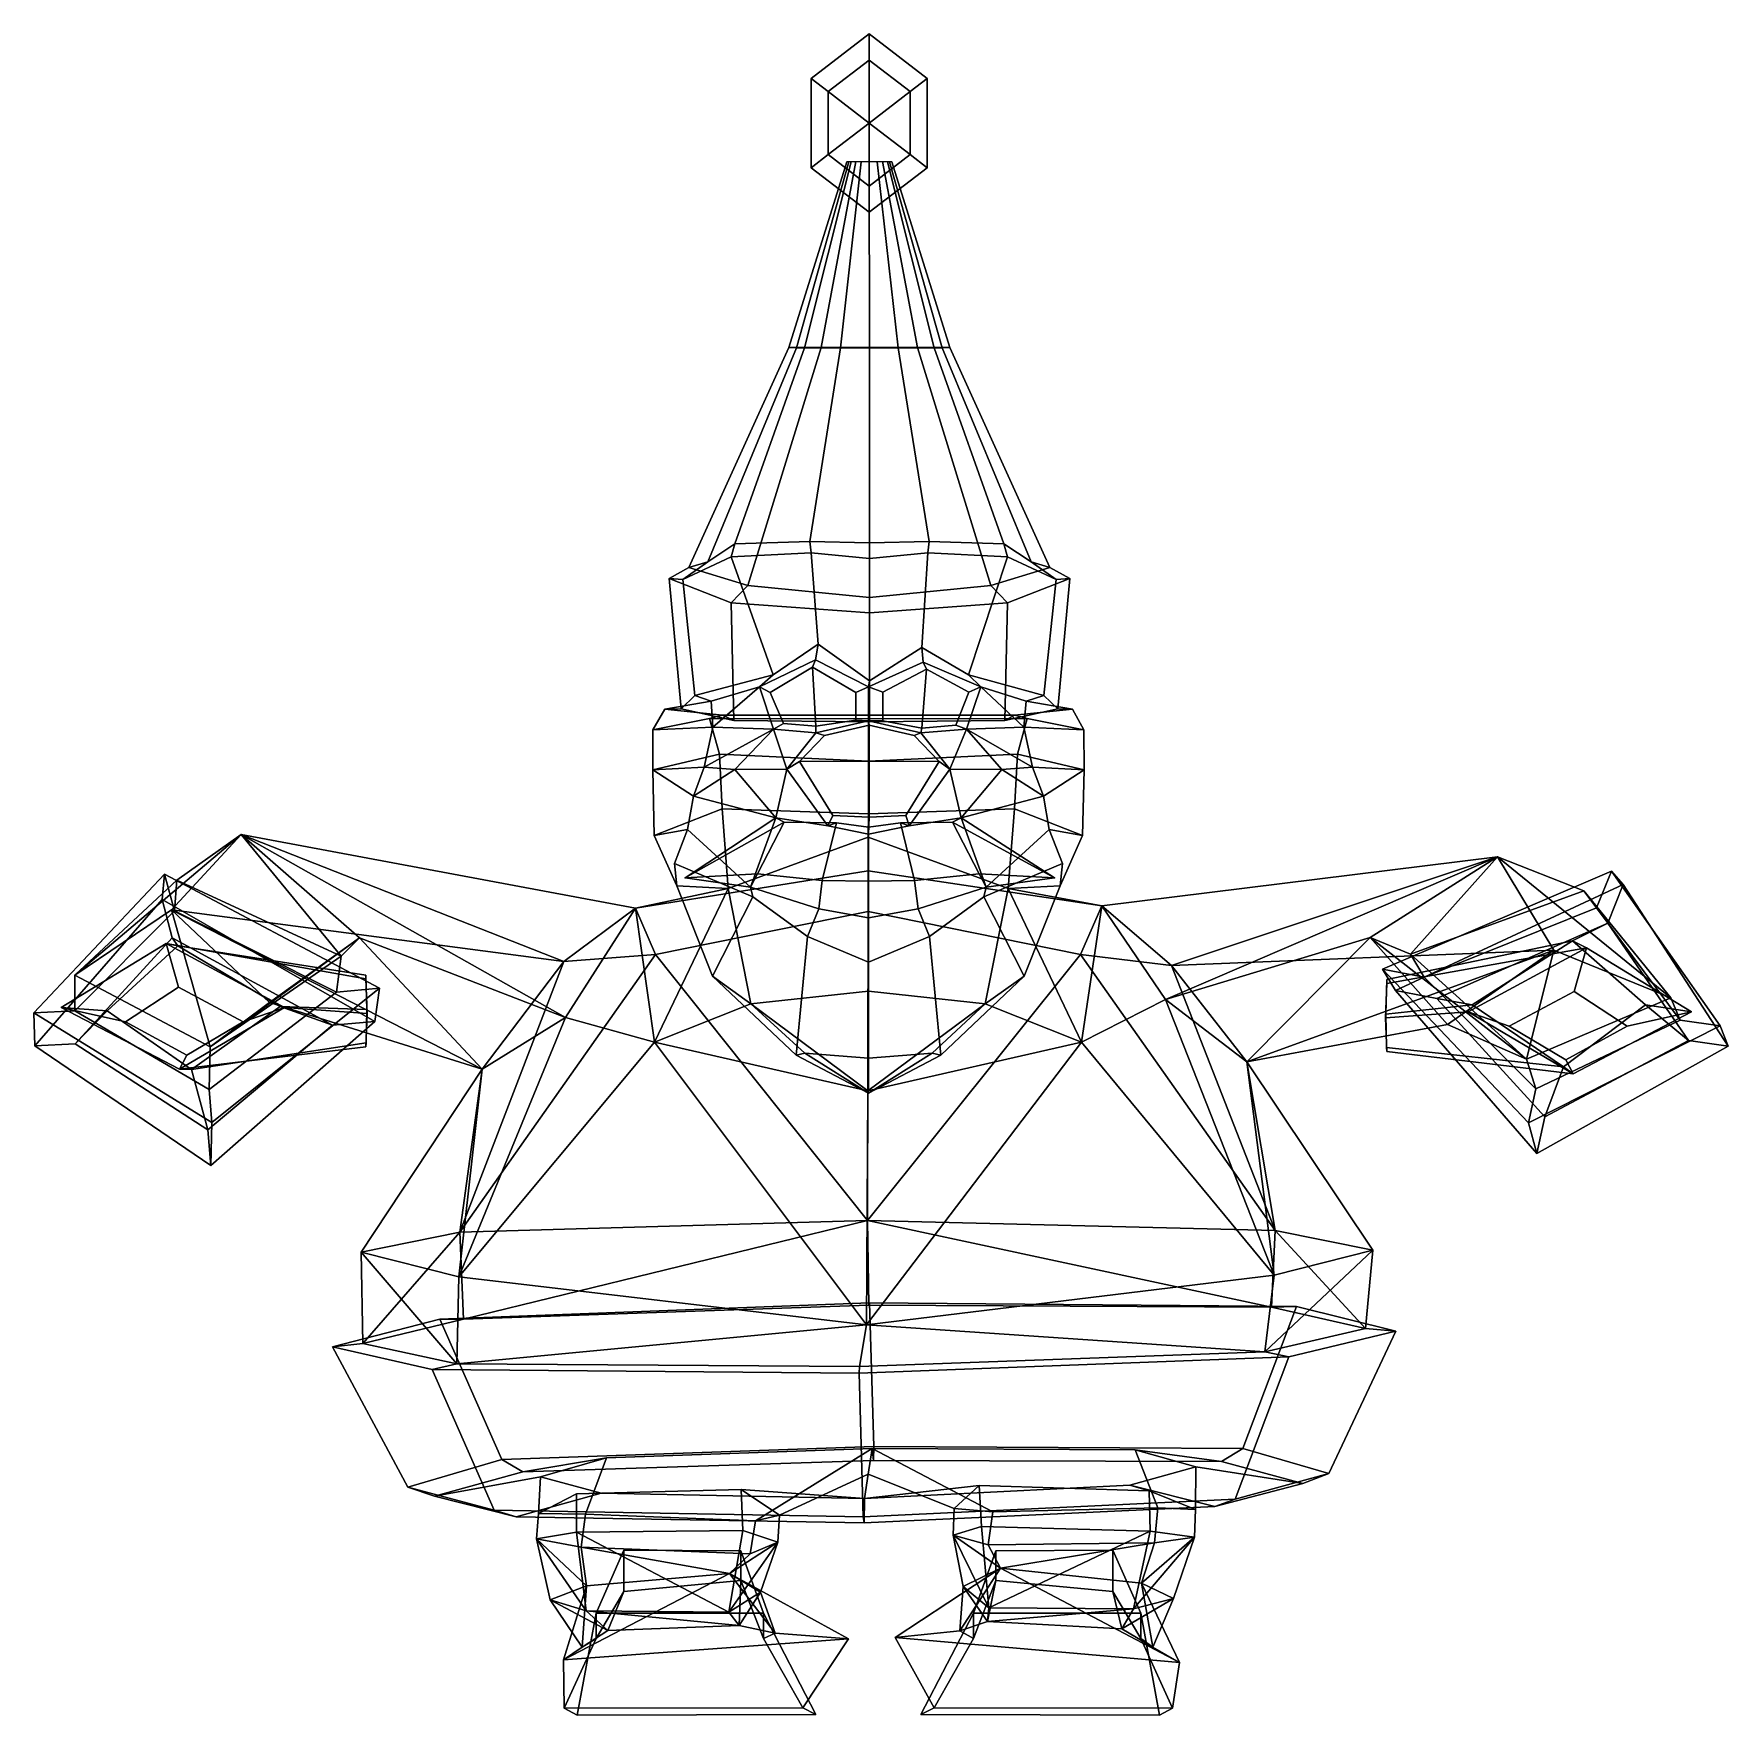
# Model space of a CAD drawing. Extents: x -249 to 253, y -153 to 346.
import ezdxf

# ---------------------------------------------------------------- set-up
doc = ezdxf.new("R2010")
doc.units = 0

msp = doc.modelspace()

# ---------------------------------------------------------------- linework, layer by layer
for p in [(-56.330948, 95.503166, 101.60199), (53.180019, 95.503166, 101.60199)]:
    msp.add_point(p)
for points in [[(-13.913045, 328.758453, 63.841309), (-1.75924, 338.117035, 63.841309), (-1.759238, 345.869934, 50.901325), (-18.94733, 332.63501, 50.901329)], [(-13.913039, 328.758453, 37.961346), (-18.94733, 332.63501, 50.901329), (-1.759238, 345.869934, 50.901325), (-1.759235, 338.117035, 37.961346)], [(10.394592, 328.758453, 63.841309), (15.428851, 332.63501, 50.901325), (-1.759238, 345.869934, 50.901325), (-1.75924, 338.117035, 63.841309)], [(10.394596, 328.758453, 37.961346), (-1.759235, 338.117035, 37.961346), (-1.759238, 345.869934, 50.901325), (15.428851, 332.63501, 50.901325)], [(-1.759241, 319.399994, 69.201233), (-1.75924, 338.117035, 63.841309), (-13.913045, 328.758453, 63.841309)], [(-1.759242, 319.399994, 32.601414), (-13.913039, 328.758453, 37.961346), (-1.759235, 338.117035, 37.961346)], [(-1.759242, 319.399994, 32.601414), (-1.759235, 338.117035, 37.961346), (10.394596, 328.758453, 37.961346)], [(-1.759241, 319.399994, 69.201233), (10.394592, 328.758453, 63.841309), (-1.75924, 338.117035, 63.841309)], [(-18.94733, 306.165039, 50.901329), (-13.913045, 310.041473, 63.841309), (-13.913045, 328.758453, 63.841309), (-18.94733, 332.63501, 50.901329)], [(-18.94733, 306.165039, 50.901329), (-18.94733, 332.63501, 50.901329), (-13.913039, 328.758453, 37.961346), (-13.913039, 310.041443, 37.961338)], [(15.428851, 306.165039, 50.901325), (15.428851, 332.63501, 50.901325), (10.394592, 328.758453, 63.841309), (10.394592, 310.041473, 63.841309)], [(15.428851, 306.165039, 50.901325), (10.394596, 310.041443, 37.961338), (10.394596, 328.758453, 37.961346), (15.428851, 332.63501, 50.901325)], [(-13.913045, 310.041473, 63.841309), (-1.759241, 319.399994, 69.201233), (-13.913045, 328.758453, 63.841309)], [(-13.913039, 310.041443, 37.961338), (-13.913039, 328.758453, 37.961346), (-1.759242, 319.399994, 32.601414)], [(10.394596, 310.041443, 37.961338), (-1.759242, 319.399994, 32.601414), (10.394596, 328.758453, 37.961346)], [(10.394592, 310.041473, 63.841309), (10.394592, 328.758453, 63.841309), (-1.759241, 319.399994, 69.201233)], [(-1.75924, 300.682953, 63.841309), (-1.759241, 319.399994, 69.201233), (-13.913045, 310.041473, 63.841309)], [(-1.759235, 300.682953, 37.961338), (-13.913039, 310.041443, 37.961338), (-1.759242, 319.399994, 32.601414)], [(-1.759235, 300.682953, 37.961338), (-1.759242, 319.399994, 32.601414), (10.394596, 310.041443, 37.961338)], [(-1.75924, 300.682953, 63.841309), (10.394592, 310.041473, 63.841309), (-1.759241, 319.399994, 69.201233)], [(-8.441772, 307.948761, 49.53875), (-5.761694, 307.972412, 46.398628), (-15.984488, 252.806107, 34.271709), (-25.556198, 252.78241, 44.401142)], [(-7.828531, 307.9245, 52.751076), (-8.441772, 307.948761, 49.53875), (-25.556198, 252.78241, 44.401142), (-23.366051, 252.758148, 54.763477)], [(-7.158709, 307.894409, 56.733414), (-7.828531, 307.9245, 52.751076), (-23.366051, 252.758148, 54.763477), (-20.973827, 252.728088, 67.609734)], [(-4.175381, 307.879791, 58.666897), (-7.158709, 307.894409, 56.733414), (-20.973827, 252.728088, 67.609734), (-10.319085, 252.71347, 73.846779)], [(-1.759238, 292.930115, 50.901325), (-1.75924, 300.682953, 63.841309), (-13.913045, 310.041473, 63.841309), (-18.94733, 306.165039, 50.901329)], [(-1.759238, 292.930115, 50.901325), (-18.94733, 306.165039, 50.901329), (-13.913039, 310.041443, 37.961338), (-1.759235, 300.682953, 37.961338)], [(-5.761694, 307.972412, 46.398628), (-1.768158, 307.988403, 44.283154), (-1.721861, 252.822098, 27.447609), (-15.984488, 252.806107, 34.271709)], [(-1.768158, 307.871277, 59.79528), (-4.175381, 307.879791, 58.666897), (-10.319085, 252.71347, 73.846779), (-1.721861, 252.704941, 77.486717)], [(2.225377, 307.972412, 46.398628), (12.540765, 252.806107, 34.271709), (-1.721861, 252.822098, 27.447609), (-1.768158, 307.988403, 44.283154)], [(-1.768158, 307.871277, 59.79528), (-1.721861, 252.704941, 77.486717), (6.875363, 252.71347, 73.846779), (0.639064, 307.879791, 58.666897)], [(-1.759238, 292.930115, 50.901325), (15.428851, 306.165039, 50.901325), (10.394592, 310.041473, 63.841309), (-1.75924, 300.682953, 63.841309)], [(-1.759238, 292.930115, 50.901325), (-1.759235, 300.682953, 37.961338), (10.394596, 310.041443, 37.961338), (15.428851, 306.165039, 50.901325)], [(0.639064, 307.879791, 58.666897), (6.875363, 252.71347, 73.846779), (17.530106, 252.728088, 67.609734), (3.622393, 307.894409, 56.733414)], [(4.905458, 307.948761, 49.53875), (22.112482, 252.78241, 44.401142), (12.540765, 252.806107, 34.271709), (2.225377, 307.972412, 46.398628)], [(3.622393, 307.894409, 56.733414), (17.530106, 252.728088, 67.609734), (19.922329, 252.758148, 54.763477), (4.292215, 307.9245, 52.751076)], [(4.292215, 307.9245, 52.751076), (19.922329, 252.758148, 54.763477), (22.112482, 252.78241, 44.401142), (4.905458, 307.948761, 49.53875)], [(-37.751431, 182.267517, 21.767956), (-55.244968, 187.594131, 40.692188), (-25.556198, 252.78241, 44.401142), (-15.984488, 252.806107, 34.271709)], [(-55.244968, 187.594131, 40.692188), (-49.645424, 189.224106, 61.384518), (-23.366051, 252.758148, 54.763477), (-25.556198, 252.78241, 44.401142)], [(-49.645424, 189.224106, 61.384518), (-41.571518, 194.590088, 86.325043), (-20.973827, 252.728088, 67.609734), (-23.366051, 252.758148, 54.763477)], [(-41.571518, 194.590088, 86.325043), (-19.369322, 195.236908, 97.898911), (-10.319085, 252.71347, 73.846779), (-20.973827, 252.728088, 67.609734)], [(-1.696855, 178.638123, 4.536789), (-37.751431, 182.267517, 21.767956), (-15.984488, 252.806107, 34.271709), (-1.721861, 252.822098, 27.447609)], [(-1.696855, 194.838989, 104.532951), (-1.721861, 252.704941, 77.486717), (-10.319085, 252.71347, 73.846779), (-19.369322, 195.236908, 97.898911)], [(-1.696855, 178.638123, 4.536789), (-1.721861, 252.822098, 27.447609), (12.540765, 252.806107, 34.271709), (34.357716, 182.267517, 21.767956)], [(-1.696855, 194.838989, 104.532951), (15.975609, 195.236908, 97.898911), (6.875363, 252.71347, 73.846779), (-1.721861, 252.704941, 77.486717)], [(38.177814, 194.590088, 86.325043), (17.530106, 252.728088, 67.609734), (6.875363, 252.71347, 73.846779), (15.975609, 195.236908, 97.898911)], [(34.357716, 182.267517, 21.767956), (12.540765, 252.806107, 34.271709), (22.112482, 252.78241, 44.401142), (51.851265, 187.594131, 40.692188)], [(46.251717, 189.224106, 61.384518), (19.922329, 252.758148, 54.763477), (17.530106, 252.728088, 67.609734), (38.177814, 194.590088, 86.325043)], [(51.851265, 187.594131, 40.692188), (22.112482, 252.78241, 44.401142), (19.922329, 252.758148, 54.763477), (46.251717, 189.224106, 61.384518)], [(-42.681034, 190.739853, 90.219383), (-41.571518, 194.590088, 86.325043), (-49.645424, 189.224106, 61.384518), (-57.056793, 184.003632, 62.323193)], [(-19.022213, 191.881271, 102.087364), (-19.369322, 195.236908, 97.898911), (-41.571518, 194.590088, 86.325043), (-42.681034, 190.739853, 90.219383)], [(-16.917385, 164.846344, 104.175026), (-19.022213, 191.881271, 102.087364), (-42.681034, 190.739853, 90.219383), (-30.26063, 155.76181, 93.644905)], [(-1.696855, 190.278549, 107.469971), (-1.696855, 194.838989, 104.532951), (-19.369322, 195.236908, 97.898911), (-19.022213, 191.881271, 102.087364)], [(-1.696855, 153.981842, 107.284744), (-1.696855, 190.278549, 107.469971), (-19.022213, 191.881271, 102.087364), (-16.917385, 164.846344, 104.175026)], [(-1.696855, 190.278549, 107.469971), (15.628502, 191.881271, 102.087364), (15.975609, 195.236908, 97.898911), (-1.696855, 194.838989, 104.532951)], [(-1.696855, 153.981842, 107.284744), (13.884231, 163.833984, 104.175026), (15.628502, 191.881271, 102.087364), (-1.696855, 190.278549, 107.469971)], [(13.884231, 163.833984, 104.175026), (27.64572, 155.76181, 93.644913), (39.287331, 190.739853, 90.219383), (15.628502, 191.881271, 102.087364)], [(15.628502, 191.881271, 102.087364), (39.287331, 190.739853, 90.219383), (38.177814, 194.590088, 86.325043), (15.975609, 195.236908, 97.898911)], [(39.287331, 190.739853, 90.219383), (53.663082, 184.003632, 62.323193), (46.251717, 189.224106, 61.384518), (38.177814, 194.590088, 86.325043)], [(-57.056793, 184.003632, 62.323193), (-49.645424, 189.224106, 61.384518), (-55.244968, 187.594131, 40.692188), (-61.098587, 184.31134, 39.211365)], [(-61.098587, 184.31134, 39.211365), (-55.244968, 187.594131, 40.692188), (-37.751431, 182.267517, 21.767956), (-42.689003, 177.083221, 18.366488)], [(-30.26063, 155.76181, 93.644905), (-42.681034, 190.739853, 90.219383), (-57.056793, 184.003632, 62.323193), (-53.442448, 149.581543, 76.620865)], [(27.64572, 155.76181, 93.644913), (50.04874, 149.581543, 76.620865), (53.663082, 184.003632, 62.323193), (39.287331, 190.739853, 90.219383)], [(57.70488, 184.31134, 39.211365), (39.295296, 177.083221, 18.366488), (34.357716, 182.267517, 21.767956), (51.851265, 187.594131, 40.692188)], [(53.663082, 184.003632, 62.323193), (57.70488, 184.31134, 39.211365), (51.851265, 187.594131, 40.692188), (46.251717, 189.224106, 61.384518)], [(-53.442448, 149.581543, 76.620865), (-57.056793, 184.003632, 62.323193), (-61.098587, 184.31134, 39.211365), (-57.526867, 145.614868, 42.932983)], [(-57.526867, 145.614868, 42.932983), (-61.098587, 184.31134, 39.211365), (-42.689003, 177.083221, 18.366488), (-41.889408, 142.18158, 19.577166)], [(-42.689003, 177.083221, 18.366488), (-37.751431, 182.267517, 21.767956), (-1.696855, 178.638123, 4.536789), (-1.696855, 174.104874, 0.471516)], [(39.295296, 177.083221, 18.366488), (-1.696855, 174.104874, 0.471516), (-1.696855, 178.638123, 4.536789), (34.357716, 182.267517, 21.767956)], [(54.13316, 145.614868, 42.932983), (38.495701, 142.18158, 19.577166), (39.295296, 177.083221, 18.366488), (57.70488, 184.31134, 39.211365)], [(50.04874, 149.581543, 76.620865), (54.13316, 145.614868, 42.932983), (57.70488, 184.31134, 39.211365), (53.663082, 184.003632, 62.323193)], [(-41.889408, 142.18158, 19.577166), (-42.689003, 177.083221, 18.366488), (-1.696855, 174.104874, 0.471516), (-1.696855, 141.822739, 1.922697)], [(38.495701, 142.18158, 19.577166), (-1.696855, 141.822739, 1.922697), (-1.696855, 174.104874, 0.471516), (39.295296, 177.083221, 18.366488)], [(-16.917385, 164.846344, 104.175026), (-30.26063, 155.76181, 93.644905), (-34.294678, 152.116577, 98.405479), (-17.738148, 160.214432, 110.777397)], [(-1.696855, 153.981842, 107.284744), (-16.917385, 164.846344, 104.175026), (-17.738148, 160.214432, 110.777397), (-1.939815, 152.112274, 112.826889)], [(-1.696855, 153.981842, 107.284744), (-1.939815, 152.112274, 112.826889), (14.270699, 159.429306, 110.777397), (13.884231, 163.833984, 104.175026)], [(13.884231, 163.833984, 104.175026), (14.270699, 159.429306, 110.777397), (31.305357, 152.116577, 98.405479), (27.64572, 155.76181, 93.644913)], [(-48.674187, 147.946823, 81.327934), (-34.294678, 152.116577, 98.405479), (-30.26063, 155.76181, 93.644905), (-53.442448, 149.581543, 76.620865)], [(-18.566126, 158.041122, 109.998596), (-17.738148, 160.214432, 110.777397), (-34.294678, 152.116577, 98.405479), (-31.135014, 150.492538, 99.663544)], [(-17.619173, 140.458344, 108.072243), (-18.566126, 158.041122, 109.998596), (-31.135014, 150.492538, 99.663544), (-27.189707, 141.3013, 102.710518)], [(-18.566126, 158.041122, 109.998596), (-5.775343, 150.489685, 111.710678), (-1.939815, 152.112274, 112.826889), (-17.738148, 160.214432, 110.777397)], [(-5.775343, 150.489685, 111.710678), (-18.566126, 158.041122, 109.998596), (-17.619173, 140.458344, 108.072243), (-5.775343, 142.265884, 112.599556)], [(15.251254, 157.414093, 109.786903), (14.270699, 159.429306, 110.777397), (-1.939815, 152.112274, 112.826889), (2.251353, 150.59726, 111.900536)], [(2.251353, 150.59726, 111.900536), (2.251353, 142.024063, 112.99794), (13.864539, 139.90596, 107.408676), (15.251254, 157.414093, 109.786903)], [(13.864539, 139.90596, 107.408676), (23.932936, 140.804382, 100.789246), (27.801413, 150.600311, 97.027557), (15.251254, 157.414093, 109.786903)], [(15.251254, 157.414093, 109.786903), (27.801413, 150.600311, 97.027557), (31.305357, 152.116577, 98.405479), (14.270699, 159.429306, 110.777397)], [(44.794559, 147.946823, 81.327934), (50.04874, 149.581543, 76.620865), (27.64572, 155.76181, 93.644913), (31.305357, 152.116577, 98.405479)], [(-48.121159, 140.146652, 82.818748), (-34.294678, 152.116577, 98.405479), (-48.674187, 147.946823, 81.327934)], [(-30.177347, 139.640976, 103.764854), (-34.294678, 152.116577, 98.405479), (-48.121159, 140.146652, 82.818748)], [(-27.189707, 141.3013, 102.710518), (-31.135014, 150.492538, 99.663544), (-34.294678, 152.116577, 98.405479), (-30.177347, 139.640976, 103.764854)], [(-5.775343, 142.265884, 112.599556), (-2.000555, 142.042725, 115.973557), (-1.939815, 152.112274, 112.826889), (-5.775343, 150.489685, 111.710678)], [(2.251353, 142.024063, 112.99794), (2.251353, 150.59726, 111.900536), (-1.939815, 152.112274, 112.826889), (-2.000555, 142.042725, 115.973557)], [(23.932936, 140.804382, 100.789246), (27.094427, 139.640976, 103.764854), (31.305357, 152.116577, 98.405479), (27.801413, 150.600311, 97.027557)], [(27.094427, 139.640976, 103.764854), (44.120045, 140.146652, 82.818748), (31.305357, 152.116577, 98.405479)], [(44.120045, 140.146652, 82.818748), (44.794559, 147.946823, 81.327934), (31.305357, 152.116577, 98.405479)], [(-48.674187, 147.946823, 81.327934), (-62.389091, 145.494904, 43.564499), (-65.926704, 139.410507, 44.7094), (-48.121159, 140.146652, 82.818748)], [(-53.442448, 149.581543, 76.620865), (-57.526867, 145.614868, 42.932983), (-62.389091, 145.494904, 43.564499), (-48.674187, 147.946823, 81.327934)], [(44.794559, 147.946823, 81.327934), (44.120045, 140.146652, 82.818748), (61.925594, 139.410507, 44.7094), (58.509468, 145.494904, 43.564499)], [(50.04874, 149.581543, 76.620865), (44.794559, 147.946823, 81.327934), (58.509468, 145.494904, 43.564499), (54.13316, 145.614868, 42.932983)], [(-65.949638, 127.50956, 47.003647), (-65.926704, 139.410507, 44.7094), (-49.098614, 142.729309, 13.343184), (-46.208572, 132.178528, 11.78093)], [(-65.926704, 139.410507, 44.7094), (-62.389091, 145.494904, 43.564499), (-45.247059, 143.708603, 16.646935), (-49.098614, 142.729309, 13.343184)], [(-57.526867, 145.614868, 42.932983), (-41.889408, 142.18158, 19.577166), (-45.247059, 143.708603, 16.646935), (-62.389091, 145.494904, 43.564499)], [(-49.098614, 142.729309, 13.343184), (-45.247059, 143.708603, 16.646935), (-1.939815, 143.779404, -0.884087), (-2.000555, 142.662384, -2.532424)], [(-46.208572, 132.178528, 11.78093), (-49.098614, 142.729309, 13.343184), (-2.000555, 142.662384, -2.532424), (-2.000555, 130.146027, -0.995895)], [(-41.889408, 142.18158, 19.577166), (-1.696855, 141.822739, 1.922697), (-1.939815, 143.779404, -0.884087), (-45.247059, 143.708603, 16.646935)], [(-17.619173, 140.458344, 108.072243), (-27.189707, 141.3013, 102.710518), (-30.177347, 139.640976, 103.764854), (-17.584539, 138.485596, 110.384285)], [(-1.728498, 130.133362, 135.475647), (-1.728498, 140.792236, 131.127045), (-15.01942, 137.694534, 127.424423), (-22.470253, 129.969498, 128.68512)], [(-17.619173, 140.458344, 108.072243), (-17.584539, 138.485596, 110.384285), (-2.000555, 142.042725, 115.973557), (-5.775343, 142.265884, 112.599556)], [(-1.728498, 140.792236, 131.127045), (-2.000555, 142.042725, 115.973557), (-17.584539, 138.485596, 110.384285), (-15.01942, 137.694534, 127.424423)], [(45.0975, 142.729309, 13.343184), (-2.000555, 142.662384, -2.532424), (-1.939815, 143.779404, -0.884087), (41.367432, 143.708603, 16.646935)], [(42.207462, 132.178528, 11.78093), (-2.000555, 130.146027, -0.995895), (-2.000555, 142.662384, -2.532424), (45.0975, 142.729309, 13.343184)], [(-1.728498, 140.792236, 131.127045), (11.562422, 137.694534, 127.424423), (13.583428, 138.485596, 110.384285), (-2.000555, 142.042725, 115.973557)], [(13.864539, 139.90596, 107.408676), (2.251353, 142.024063, 112.99794), (-2.000555, 142.042725, 115.973557), (13.583428, 138.485596, 110.384285)], [(38.495701, 142.18158, 19.577166), (41.367432, 143.708603, 16.646935), (-1.939815, 143.779404, -0.884087), (-1.696855, 141.822739, 1.922697)], [(-1.728498, 130.133362, 135.475647), (19.013254, 129.969498, 128.68512), (11.562422, 137.694534, 127.424423), (-1.728498, 140.792236, 131.127045)], [(13.864539, 139.90596, 107.408676), (13.583428, 138.485596, 110.384285), (27.094427, 139.640976, 103.764854), (23.932936, 140.804382, 100.789246)], [(54.13316, 145.614868, 42.932983), (58.509468, 145.494904, 43.564499), (41.367432, 143.708603, 16.646935), (38.495701, 142.18158, 19.577166)], [(61.925594, 139.410507, 44.7094), (45.0975, 142.729309, 13.343184), (41.367432, 143.708603, 16.646935), (58.509468, 145.494904, 43.564499)], [(61.948532, 127.50956, 47.003647), (42.207462, 132.178528, 11.78093), (45.0975, 142.729309, 13.343184), (61.925594, 139.410507, 44.7094)], [(-48.121159, 140.146652, 82.818748), (-65.926704, 139.410507, 44.7094), (-65.949638, 127.50956, 47.003647), (-50.692154, 128.331207, 82.659569)], [(-50.692154, 128.331207, 82.659569), (-30.177347, 139.640976, 103.764854), (-48.121159, 140.146652, 82.818748)], [(-41.580177, 127.594513, 107.10952), (-30.177347, 139.640976, 103.764854), (-50.692154, 128.331207, 82.659569)], [(-41.580177, 127.594513, 107.10952), (-26.174053, 127.732834, 110.30455), (-30.177347, 139.640976, 103.764854)], [(-26.174053, 127.732834, 110.30455), (-17.584539, 138.485596, 110.384285), (-30.177347, 139.640976, 103.764854)], [(-22.470253, 129.969498, 128.68512), (-15.01942, 137.694534, 127.424423), (-17.584539, 138.485596, 110.384285), (-26.174053, 127.732834, 110.30455)], [(19.013254, 129.969498, 128.68512), (22.172945, 127.732834, 110.30455), (13.583428, 138.485596, 110.384285), (11.562422, 137.694534, 127.424423)], [(22.172945, 127.732834, 110.30455), (27.094427, 139.640976, 103.764854), (13.583428, 138.485596, 110.384285)], [(37.579071, 127.594513, 107.10952), (27.094427, 139.640976, 103.764854), (22.172945, 127.732834, 110.30455)], [(46.691048, 128.331207, 82.659569), (44.120045, 140.146652, 82.818748), (27.094427, 139.640976, 103.764854)], [(37.579071, 127.594513, 107.10952), (46.691048, 128.331207, 82.659569), (27.094427, 139.640976, 103.764854)], [(44.120045, 140.146652, 82.818748), (46.691048, 128.331207, 82.659569), (61.948532, 127.50956, 47.003647), (61.925594, 139.410507, 44.7094)], [(-65.490189, 108.067612, 48.438454), (-65.949638, 127.50956, 47.003647), (-46.208572, 132.178528, 11.78093), (-45.373901, 115.953644, 14.845829)], [(-45.373901, 115.953644, 14.845829), (-46.208572, 132.178528, 11.78093), (-2.000555, 130.146027, -0.995895), (-2.000555, 114.487236, 3.669779)], [(41.372795, 115.953644, 14.845828), (-2.000555, 114.487236, 3.669779), (-2.000555, 130.146027, -0.995895), (42.207462, 132.178528, 11.78093)], [(61.489086, 108.067612, 48.438454), (41.372795, 115.953644, 14.845828), (42.207462, 132.178528, 11.78093), (61.948532, 127.50956, 47.003647)], [(-50.692154, 128.331207, 82.659569), (-65.949638, 127.50956, 47.003647), (-53.920494, 119.741119, 82.073326)], [(-55.611221, 109.882347, 82.261482), (-53.920494, 119.741119, 82.073326), (-65.949638, 127.50956, 47.003647), (-65.490189, 108.067612, 48.438454)], [(-53.920494, 119.741119, 82.073326), (-41.580177, 127.594513, 107.10952), (-50.692154, 128.331207, 82.659569)], [(-29.475117, 113.330887, 103.827103), (-41.580177, 127.594513, 107.10952), (-53.920494, 119.741119, 82.073326)], [(-29.475117, 113.330887, 103.827103), (-26.174053, 127.732834, 110.30455), (-41.580177, 127.594513, 107.10952)], [(-14.073861, 110.967293, 110.042656), (-26.174053, 127.732834, 110.30455), (-29.475117, 113.330887, 103.827103)], [(-12.547155, 113.960808, 123.593506), (-22.470253, 129.969498, 128.68512), (-26.174053, 127.732834, 110.30455), (-14.073861, 110.967293, 110.042656)], [(-1.728498, 113.490433, 129.100327), (-1.728498, 130.133362, 135.475647), (-22.470253, 129.969498, 128.68512), (-12.547155, 113.960808, 123.593506)], [(-1.728498, 113.490433, 129.100327), (9.090159, 113.960808, 123.593506), (19.013254, 129.969498, 128.68512), (-1.728498, 130.133362, 135.475647)], [(9.090159, 113.960808, 123.593506), (10.072752, 110.967293, 110.042656), (22.172945, 127.732834, 110.30455), (19.013254, 129.969498, 128.68512)], [(10.072752, 110.967293, 110.042656), (25.474007, 113.330887, 103.827103), (22.172945, 127.732834, 110.30455)], [(25.474007, 113.330887, 103.827103), (37.579071, 127.594513, 107.10952), (22.172945, 127.732834, 110.30455)], [(25.474007, 113.330887, 103.827103), (49.919392, 119.741119, 82.073326), (37.579071, 127.594513, 107.10952)], [(49.919392, 119.741119, 82.073326), (46.691048, 128.331207, 82.659569), (37.579071, 127.594513, 107.10952)], [(46.691048, 128.331207, 82.659569), (49.919392, 119.741119, 82.073326), (61.948532, 127.50956, 47.003647)], [(51.610115, 109.882347, 82.261482), (61.489086, 108.067612, 48.438454), (61.948532, 127.50956, 47.003647), (49.919392, 119.741119, 82.073326)], [(-58.826717, 93.083885, 52.765034), (-65.490189, 108.067612, 48.438454), (-45.373901, 115.953644, 14.845829), (-43.5578, 92.294273, 27.646776)], [(-55.611221, 109.882347, 82.261482), (-36.959305, 92.741837, 110.470367), (-29.475117, 113.330887, 103.827103), (-53.920494, 119.741119, 82.073326)], [(-43.5578, 92.294273, 27.646776), (-45.373901, 115.953644, 14.845829), (-2.000555, 114.487236, 3.669779), (-2.046042, 107.568718, 4.075292)], [(39.440903, 92.294273, 27.646776), (-2.046042, 107.568718, 4.075292), (-2.000555, 114.487236, 3.669779), (41.372795, 115.953644, 14.845828)], [(51.610115, 109.882347, 82.261482), (49.919392, 119.741119, 82.073326), (25.474007, 113.330887, 103.827103), (32.958195, 92.741837, 110.470367)], [(54.825607, 93.083885, 52.765034), (39.440903, 92.294273, 27.646776), (41.372795, 115.953644, 14.845828), (61.489086, 108.067612, 48.438454)], [(-26.983698, 112.049454, 118.568275), (-29.475117, 113.330887, 103.827103), (-56.330948, 95.503166, 101.60199)], [(-56.330948, 95.503166, 101.60199), (-29.475117, 113.330887, 103.827103), (-36.959305, 92.741837, 110.470367)], [(-34.856621, 96.671516, 121.088989), (-26.983698, 112.049454, 118.568275), (-56.330948, 95.503166, 101.60199)], [(-11.508491, 111.812889, 118.691589), (-26.983698, 112.049454, 118.568275), (-34.856621, 96.671516, 121.088989), (-15.679071, 94.694923, 130.215271)], [(-26.983698, 112.049454, 118.568275), (-11.508491, 111.812889, 118.691589), (-14.073861, 110.967293, 110.042656), (-29.475117, 113.330887, 103.827103)], [(-15.679071, 94.694923, 130.215271), (-2.000555, 94.511398, 130.935165), (-2.000555, 110.53743, 121.585617), (-11.508491, 111.812889, 118.691589)], [(-1.728498, 113.490433, 129.100327), (-12.547155, 113.960808, 123.593506), (-14.073861, 110.967293, 110.042656), (-2.000555, 108.453094, 116.275436)], [(-2.000555, 110.53743, 121.585617), (-2.000555, 108.453094, 116.275436), (-14.073861, 110.967293, 110.042656), (-11.508491, 111.812889, 118.691589)], [(-1.728498, 113.490433, 129.100327), (-2.000555, 108.453094, 116.275436), (10.072752, 110.967293, 110.042656), (9.090159, 113.960808, 123.593506)], [(11.67796, 94.694923, 130.215271), (7.507382, 111.812889, 118.691589), (-2.000555, 110.53743, 121.585617), (-2.000555, 94.511398, 130.935165)], [(-2.000555, 110.53743, 121.585617), (7.507382, 111.812889, 118.691589), (10.072752, 110.967293, 110.042656), (-2.000555, 108.453094, 116.275436)], [(22.98259, 112.049454, 118.568275), (25.474007, 113.330887, 103.827103), (10.072752, 110.967293, 110.042656), (7.507382, 111.812889, 118.691589)], [(7.507382, 111.812889, 118.691589), (11.67796, 94.694923, 130.215271), (30.855511, 96.671516, 121.088989), (22.98259, 112.049454, 118.568275)], [(22.98259, 112.049454, 118.568275), (53.180019, 95.503166, 101.60199), (25.474007, 113.330887, 103.827103)], [(30.855511, 96.671516, 121.088989), (53.180019, 95.503166, 101.60199), (22.98259, 112.049454, 118.568275)], [(53.180019, 95.503166, 101.60199), (32.958195, 92.741837, 110.470367), (25.474007, 113.330887, 103.827103)], [(-237.396683, 66.594749, 56.057976), (-207.1129, 94.779488, 67.790405), (-188.011215, 108.3368, 17.938507)], [(-237.396683, 66.594749, 56.057976), (-188.011215, 108.3368, 17.938507), (-208.644455, 86.04155, -13.804179)], [(-92.296341, 70.687416, -40.352871), (-208.644455, 86.04155, -13.804179), (-188.011215, 108.3368, 17.938507)], [(-158.398331, 72.282906, 59.585793), (-188.011215, 108.3368, 17.938507), (-207.1129, 94.779488, 67.790405)], [(-91.816757, 54.055412, 41.261711), (-71.077927, 86.483543, -5.338959), (-188.011215, 108.3368, 17.938507)], [(-91.816757, 54.055412, 41.261711), (-188.011215, 108.3368, 17.938507), (-152.9366, 77.742393, 42.666122)], [(-92.296341, 70.687416, -40.352871), (-188.011215, 108.3368, 17.938507), (-71.077927, 86.483543, -5.338959)], [(-158.398331, 72.282906, 59.585793), (-152.9366, 77.742393, 42.666122), (-188.011215, 108.3368, 17.938507)], [(-2.096078, 97.56176, -5.54864), (-71.077927, 86.483543, -5.338959), (-43.5578, 92.294273, 27.646776), (-2.046042, 107.568718, 4.075292)], [(-58.826717, 93.083885, 52.765034), (-59.53149, 99.727547, 85.599548), (-55.611221, 109.882347, 82.261482), (-65.490189, 108.067612, 48.438454)], [(-55.611221, 109.882347, 82.261482), (-59.53149, 99.727547, 85.599548), (-36.239979, 89.835823, 100.982277), (-36.959305, 92.741837, 110.470367)], [(-2.046042, 107.568718, 4.075292), (39.440903, 92.294273, 27.646776), (67.230476, 87.186554, -5.89035), (-2.096078, 97.56176, -5.54864)], [(51.610115, 109.882347, 82.261482), (32.958195, 92.741837, 110.470367), (32.238869, 89.835823, 100.982277), (55.530392, 99.727547, 85.599548)], [(54.825607, 93.083885, 52.765034), (61.489086, 108.067612, 48.438454), (51.610115, 109.882347, 82.261482), (55.530392, 99.727547, 85.599548)], [(86.101555, 59.440273, 42.997997), (184.577774, 101.693848, 17.475183), (67.230476, 87.186554, -5.89035)], [(87.921394, 69.45192, -39.852734), (67.230476, 87.186554, -5.89035), (184.577774, 101.693848, 17.475183)], [(86.101555, 59.440273, 42.997997), (146.764282, 77.837608, 47.423573), (184.577774, 101.693848, 17.475183)], [(87.921394, 69.45192, -39.852734), (184.577774, 101.693848, 17.475183), (201.288574, 74.014374, -10.435627)], [(158.740585, 72.836525, 65.539406), (184.577774, 101.693848, 17.475183), (146.764282, 77.837608, 47.423573)], [(158.740585, 72.836525, 65.539406), (210.203171, 91.63707, 65.430649), (184.577774, 101.693848, 17.475183)], [(235.984894, 59.906784, 55.401054), (201.288574, 74.014374, -10.435627), (184.577774, 101.693848, 17.475183)], [(235.984894, 59.906784, 55.401054), (184.577774, 101.693848, 17.475183), (210.203171, 91.63707, 65.430649)], [(-249.2603, 45.661644, 124.555542), (-211.435501, 89.034187, 141.588669), (-210.748459, 96.596619, 108.648048), (-249.492752, 55.408001, 91.59024)], [(-249.492752, 55.408001, 91.59024), (-210.748459, 96.596619, 108.648048), (-207.824005, 85.74398, 104.362579), (-237.34407, 55.993317, 92.017265)], [(-147.011642, 62.786987, 96.166725), (-210.748459, 96.596619, 108.648048), (-211.435501, 89.034187, 141.588669), (-148.426651, 52.92202, 129.058456)], [(-147.011642, 62.786987, 96.166725), (-159.706863, 61.583458, 95.484291), (-207.824005, 85.74398, 104.362579), (-210.748459, 96.596619, 108.648048)], [(-2.096078, 97.56176, -5.54864), (-2.089003, 85.506065, -58.050137), (-65.12899, 72.74398, -50.080082), (-71.077927, 86.483543, -5.338959)], [(-36.239979, 89.835823, 100.982277), (-59.53149, 99.727547, 85.599548), (-58.826717, 93.083885, 52.765034), (-48.215282, 66.341881, 69.605942)], [(-36.959305, 92.741837, 110.470367), (-34.856621, 96.671516, 121.088989), (-56.330948, 95.503166, 101.60199)], [(-15.679071, 94.694923, 130.215271), (-34.856621, 96.671516, 121.088989), (-36.959305, 92.741837, 110.470367), (-16.733707, 86.307213, 119.785408)], [(-2.096078, 97.56176, -5.54864), (67.230476, 87.186554, -5.89035), (60.896309, 72.743996, -50.080082), (-2.089003, 85.506065, -58.050137)], [(11.67796, 94.694923, 130.215271), (12.732597, 86.307213, 119.785408), (32.958195, 92.741837, 110.470367), (30.855511, 96.671516, 121.088989)], [(32.958195, 92.741837, 110.470367), (53.180019, 95.503166, 101.60199), (30.855511, 96.671516, 121.088989)], [(32.238869, 89.835823, 100.982277), (44.214172, 66.341881, 69.605942), (54.825607, 93.083885, 52.765034), (55.530392, 99.727547, 85.599548)], [(150.436081, 68.383255, 104.200836), (154.369247, 62.046322, 138.057709), (221.870117, 93.491089, 138.704422), (218.412781, 97.486588, 105.092232)], [(150.436081, 68.383255, 104.200836), (218.412781, 97.486588, 105.092232), (213.92395, 86.574661, 102.854042), (162.806808, 66.007439, 102.503204)], [(250.641739, 51.610088, 91.048782), (238.720184, 53.300488, 92.539536), (213.92395, 86.574661, 102.854042), (218.412781, 97.486588, 105.092232)], [(252.964035, 45.542797, 125.117096), (250.641739, 51.610088, 91.048782), (218.412781, 97.486588, 105.092232), (221.870117, 93.491089, 138.704422)], [(-237.34407, 55.993317, 92.017265), (-207.824005, 85.74398, 104.362579), (-207.1129, 94.779488, 67.790405), (-237.396683, 66.594749, 56.057976)], [(-207.1129, 94.779488, 67.790405), (-207.824005, 85.74398, 104.362579), (-159.706863, 61.583458, 95.484291), (-158.398331, 72.282906, 59.585793)], [(-71.077927, 86.483543, -5.338959), (-65.415329, 46.706192, 55.328354), (-43.5578, 92.294273, 27.646776)], [(-65.415329, 46.706192, 55.328354), (-36.824265, 58.156834, 57.536999), (-43.5578, 92.294273, 27.646776)], [(-48.215282, 66.341881, 69.605942), (-58.826717, 93.083885, 52.765034), (-43.5578, 92.294273, 27.646776), (-36.824265, 58.156834, 57.536999)], [(-20.084421, 78.052536, 121.941635), (-16.733707, 86.307213, 119.785408), (-36.959305, 92.741837, 110.470367), (-36.239979, 89.835823, 100.982277)], [(-2.000555, 94.511398, 130.935165), (-15.679071, 94.694923, 130.215271), (-16.733707, 86.307213, 119.785408), (-2.000555, 83.631157, 125.546341)], [(-2.000555, 94.511398, 130.935165), (-2.000555, 83.631157, 125.546341), (12.732597, 86.307213, 119.785408), (11.67796, 94.694923, 130.215271)], [(16.083309, 78.052536, 121.941635), (32.238869, 89.835823, 100.982277), (32.958195, 92.741837, 110.470367), (12.732597, 86.307213, 119.785408)], [(44.214172, 66.341881, 69.605942), (32.663948, 58.156834, 57.536999), (39.440903, 92.294273, 27.646776), (54.825607, 93.083885, 52.765034)], [(61.16404, 46.706207, 55.328354), (39.440903, 92.294273, 27.646776), (32.663948, 58.156834, 57.536999)], [(67.230476, 87.186554, -5.89035), (39.440903, 92.294273, 27.646776), (61.16404, 46.706207, 55.328354)], [(154.369247, 62.046322, 138.057709), (166.535263, 59.745544, 136.39682), (217.254089, 82.043739, 136.347992), (221.870117, 93.491089, 138.704422)], [(210.203171, 91.63707, 65.430649), (158.740585, 72.836525, 65.539406), (162.806808, 66.007439, 102.503204), (213.92395, 86.574661, 102.854042)], [(238.720184, 53.300488, 92.539536), (235.984894, 59.906784, 55.401054), (210.203171, 91.63707, 65.430649), (213.92395, 86.574661, 102.854042)], [(252.964035, 45.542797, 125.117096), (221.870117, 93.491089, 138.704422), (217.254089, 82.043739, 136.347992), (241.228287, 47.24287, 126.593323)], [(-249.2603, 45.661644, 124.555542), (-237.295822, 46.272385, 124.989754), (-208.46048, 77.657143, 137.094696), (-211.435501, 89.034187, 141.588669)], [(-197.197311, 45.397827, 48.236622), (-237.396683, 66.594749, 56.057976), (-208.644455, 86.04155, -13.804179)], [(-148.426651, 52.92202, 129.058456), (-211.435501, 89.034187, 141.588669), (-208.46048, 77.657143, 137.094696), (-160.906693, 51.772663, 128.401047)], [(-116.534698, 38.711494, -3.024259), (-208.644455, 86.04155, -13.804179), (-92.296341, 70.687416, -40.352871)], [(-179.654266, 58.50872, 5.675548), (-208.644455, 86.04155, -13.804179), (-116.534698, 38.711494, -3.024259)], [(-197.197311, 45.397827, 48.236622), (-208.644455, 86.04155, -13.804179), (-179.654266, 58.50872, 5.675548)], [(-92.296341, 70.687416, -40.352871), (-71.077927, 86.483543, -5.338959), (-65.12899, 72.74398, -50.080082)], [(-91.816757, 54.055412, 41.261711), (-65.415329, 46.706192, 55.328354), (-71.077927, 86.483543, -5.338959)], [(-2.227513, -6.190247, -112.023369), (-65.12899, 72.74398, -50.080082), (-2.089003, 85.506065, -58.050137)], [(-23.438114, 42.888477, 103.038284), (-20.084421, 78.052536, 121.941635), (-36.239979, 89.835823, 100.982277), (-48.215282, 66.341881, 69.605942)], [(-2.000555, 70.524918, 128.644775), (-2.000555, 83.631157, 125.546341), (-16.733707, 86.307213, 119.785408), (-20.084421, 78.052536, 121.941635)], [(-2.227513, -6.190247, -112.023369), (-2.089003, 85.506065, -58.050137), (60.896309, 72.743996, -50.080082)], [(-2.000555, 70.524918, 128.644775), (16.083309, 78.052536, 121.941635), (12.732597, 86.307213, 119.785408), (-2.000555, 83.631157, 125.546341)], [(19.437004, 42.888477, 103.038284), (44.214172, 66.341881, 69.605942), (32.238869, 89.835823, 100.982277), (16.083309, 78.052536, 121.941635)], [(87.921394, 69.45192, -39.852734), (60.896309, 72.743996, -50.080082), (67.230476, 87.186554, -5.89035)], [(86.101555, 59.440273, 42.997997), (67.230476, 87.186554, -5.89035), (61.16404, 46.706207, 55.328354)], [(177.073929, 57.79945, 119.842545), (206.83876, 76.772919, 120.555008), (217.254089, 82.043739, 136.347992), (166.535263, 59.745544, 136.39682)], [(228.485931, 57.79945, 119.842545), (241.228287, 47.24287, 126.593323), (217.254089, 82.043739, 136.347992), (206.83876, 76.772919, 120.555008)], [(-241.401993, 57.066326, 158.668213), (-210.230087, 76.042801, 159.330734), (-206.823807, 75.288467, 123.544807), (-227.752182, 56.085434, 120.644196)], [(-222.322601, 52.813343, 218.721619), (-206.584213, 63.084938, 230.373245), (-210.230087, 76.042801, 159.330734), (-241.401993, 57.066326, 158.668213)], [(-227.752182, 56.085434, 120.644196), (-206.823807, 75.288467, 123.544807), (-208.46048, 77.657143, 137.094696), (-237.295822, 46.272385, 124.989754)], [(-187.381332, 52.813343, 230.421326), (-175.168503, 57.066326, 174.267792), (-210.230087, 76.042801, 159.330734), (-206.584213, 63.084938, 230.373245)], [(-151.05751, 65.51577, 174.807846), (-151.016693, 66.640671, 161.245743), (-206.823807, 75.288467, 123.544807), (-210.230087, 76.042801, 159.330734)], [(-150.628891, 55.268467, 174.549469), (-151.05751, 65.51577, 174.807846), (-210.230087, 76.042801, 159.330734), (-175.168503, 57.066326, 174.267792)], [(-176.417313, 57.313824, 121.406044), (-160.906693, 51.772663, 128.401047), (-208.46048, 77.657143, 137.094696), (-206.823807, 75.288467, 123.544807)], [(-197.197311, 45.397827, 48.236622), (-179.654266, 58.50872, 5.675548), (-152.9366, 77.742393, 42.666122)], [(-197.197311, 45.397827, 48.236622), (-152.9366, 77.742393, 42.666122), (-158.398331, 72.282906, 59.585793)], [(-179.654266, 58.50872, 5.675548), (-116.534698, 38.711494, -3.024259), (-152.9366, 77.742393, 42.666122)], [(-116.534698, 38.711494, -3.024259), (-91.816757, 54.055412, 41.261711), (-152.9366, 77.742393, 42.666122)], [(-2.000555, 31.598003, 106.45179), (-2.000555, 70.524918, 128.644775), (-20.084421, 78.052536, 121.941635), (-23.438114, 42.888477, 103.038284)], [(-2.000555, 31.598003, 106.45179), (19.437004, 42.888477, 103.038284), (16.083309, 78.052536, 121.941635), (-2.000555, 70.524918, 128.644775)], [(110.215714, 40.867275, -0.063289), (146.764282, 77.837608, 47.423573), (86.101555, 59.440273, 42.997997)], [(169.726181, 51.971668, 13.743943), (146.764282, 77.837608, 47.423573), (110.215714, 40.867275, -0.063289)], [(193.130096, 41.681919, 54.868835), (146.764282, 77.837608, 47.423573), (169.726181, 51.971668, 13.743943)], [(193.130096, 41.681919, 54.868835), (158.740585, 72.836525, 65.539406), (146.764282, 77.837608, 47.423573)], [(151.409454, 55.041973, 156.966797), (151.707092, 65.287666, 157.244659), (206.83876, 76.772919, 120.555008), (177.073929, 57.79945, 119.842545)], [(151.74791, 64.162758, 170.806763), (210.920486, 74.689796, 155.329636), (206.83876, 76.772919, 120.555008), (151.707092, 65.287666, 157.244659)], [(242.092392, 55.713329, 154.66713), (228.485931, 57.79945, 119.842545), (206.83876, 76.772919, 120.555008), (210.920486, 74.689796, 155.329636)], [(-150.71904, 56.394974, 160.967865), (-176.417313, 57.313824, 121.406044), (-206.823807, 75.288467, 123.544807), (-151.016693, 66.640671, 161.245743)], [(-158.398331, 72.282906, 59.585793), (-159.706863, 61.583458, 95.484291), (-197.558853, 32.713902, 83.358047), (-197.197311, 45.397827, 48.236622)], [(-123.174919, -9.623906, -74.558929), (-65.12899, 72.74398, -50.080082), (-2.227513, -6.190247, -112.023369)], [(-123.174919, -9.623906, -74.558929), (-92.296341, 70.687416, -40.352871), (-65.12899, 72.74398, -50.080082)], [(-123.174919, -9.623906, -74.558929), (-116.534698, 38.711494, -3.024259), (-92.296341, 70.687416, -40.352871)], [(118.610329, -9.176513, -74.290924), (-2.227513, -6.190247, -112.023369), (60.896309, 72.743996, -50.080082)], [(118.610329, -9.176513, -74.290924), (60.896309, 72.743996, -50.080082), (87.921394, 69.45192, -39.852734)], [(110.215714, 40.867275, -0.063289), (87.921394, 69.45192, -39.852734), (201.288574, 74.014374, -10.435627)], [(169.726181, 51.971668, 13.743943), (110.215714, 40.867275, -0.063289), (201.288574, 74.014374, -10.435627)], [(151.319305, 53.915466, 170.548416), (175.858917, 55.713329, 170.266739), (210.920486, 74.689796, 155.329636), (151.74791, 64.162758, 170.806763)], [(158.740585, 72.836525, 65.539406), (193.130096, 41.681919, 54.868835), (195.968048, 32.894421, 91.469269), (162.806808, 66.007439, 102.503204)], [(193.130096, 41.681919, 54.868835), (169.726181, 51.971668, 13.743943), (201.288574, 74.014374, -10.435627)], [(188.071732, 51.460316, 226.420227), (207.274612, 61.731926, 226.372162), (210.920486, 74.689796, 155.329636), (175.858917, 55.713329, 170.266739)], [(193.130096, 41.681919, 54.868835), (201.288574, 74.014374, -10.435627), (235.984894, 59.906784, 55.401054)], [(223.013, 51.460316, 214.720551), (242.092392, 55.713329, 154.66713), (210.920486, 74.689796, 155.329636), (207.274612, 61.731926, 226.372162)], [(-197.197311, 45.397827, 48.236622), (-197.558853, 32.713902, 83.358047), (-237.34407, 55.993317, 92.017265), (-237.396683, 66.594749, 56.057976)], [(-150.628891, 55.268467, 174.549469), (-150.71904, 56.394974, 160.967865), (-151.016693, 66.640671, 161.245743), (-151.05751, 65.51577, 174.807846)], [(-23.438114, 42.888477, 103.038284), (-48.215282, 66.341881, 69.605942), (-36.824265, 58.156834, 57.536999), (-20.89115, 43.512924, 86.289757)], [(19.437004, 42.888477, 103.038284), (16.890039, 43.512924, 86.289757), (32.663948, 58.156834, 57.536999), (44.214172, 66.341881, 69.605942)], [(118.610329, -9.176513, -74.290924), (87.921394, 69.45192, -39.852734), (110.215714, 40.867275, -0.063289)], [(193.733841, 22.824282, 89.23069), (196.211609, 13.744119, 123.524002), (154.369247, 62.046322, 138.057709), (150.436081, 68.383255, 104.200836)], [(193.733841, 22.824282, 89.23069), (150.436081, 68.383255, 104.200836), (162.806808, 66.007439, 102.503204), (195.968048, 32.894421, 91.469269)], [(-204.129395, 42.885517, 230.615601), (-187.381332, 52.813343, 230.421326), (-206.584213, 63.084938, 230.373245), (-222.322601, 52.813343, 218.721619)], [(-196.766006, 22.864223, 79.43898), (-197.558853, 32.713902, 83.358047), (-159.706863, 61.583458, 95.484291), (-147.011642, 62.786987, 96.166725)], [(-196.766006, 22.864223, 79.43898), (-147.011642, 62.786987, 96.166725), (-148.426651, 52.92202, 129.058456), (-197.02655, 10.130543, 112.203346)], [(-20.89115, 43.512924, 86.289757), (-36.824265, 58.156834, 57.536999), (-2.000555, 61.916023, 58.973602), (-2.000555, 42.038929, 81.766319)], [(-2.000555, 61.916023, 58.973602), (-36.824265, 58.156834, 57.536999), (-2.159761, 32.266026, 62.398315)], [(-2.000555, 61.916023, 58.973602), (-2.159761, 32.266026, 62.398315), (32.663948, 58.156834, 57.536999)], [(16.890039, 43.512924, 86.289757), (-2.000555, 42.038929, 81.766319), (-2.000555, 61.916023, 58.973602), (32.663948, 58.156834, 57.536999)], [(151.319305, 53.915466, 170.548416), (151.74791, 64.162758, 170.806763), (151.707092, 65.287666, 157.244659), (151.409454, 55.041973, 156.966797)], [(196.211609, 13.744119, 123.524002), (198.6409, 24.618332, 125.939796), (166.535263, 59.745544, 136.39682), (154.369247, 62.046322, 138.057709)], [(204.819809, 41.532505, 226.614532), (223.013, 51.460316, 214.720551), (207.274612, 61.731926, 226.372162), (188.071732, 51.460316, 226.420227)], [(-196.766006, 22.864223, 79.43898), (-249.492752, 55.408001, 91.59024), (-237.34407, 55.993317, 92.017265), (-197.558853, 32.713902, 83.358047)], [(-196.766006, 22.864223, 79.43898), (-197.02655, 10.130543, 112.203346), (-249.2603, 45.661644, 124.555542), (-249.492752, 55.408001, 91.59024)], [(-206.333572, 38.732498, 158.176361), (-241.401993, 57.066326, 158.668213), (-227.752182, 56.085434, 120.644196), (-202.773651, 38.604458, 118.65097)], [(-204.129395, 42.885517, 230.615601), (-222.322601, 52.813343, 218.721619), (-241.401993, 57.066326, 158.668213), (-206.333572, 38.732498, 158.176361)], [(-202.773651, 38.604458, 118.65097), (-227.752182, 56.085434, 120.644196), (-237.295822, 46.272385, 124.989754), (-197.899353, 20.768108, 116.435631)], [(-204.129395, 42.885517, 230.615601), (-206.333572, 38.732498, 158.176361), (-175.168503, 57.066326, 174.267792), (-187.381332, 52.813343, 230.421326)], [(-151.018539, 45.368206, 174.357635), (-150.628891, 55.268467, 174.549469), (-175.168503, 57.066326, 174.267792), (-206.333572, 38.732498, 158.176361)], [(-202.773651, 38.604458, 118.65097), (-197.899353, 20.768108, 116.435631), (-160.906693, 51.772663, 128.401047), (-176.417313, 57.313824, 121.406044)], [(-150.989639, 46.496548, 160.753983), (-202.773651, 38.604458, 118.65097), (-176.417313, 57.313824, 121.406044), (-150.71904, 56.394974, 160.967865)], [(-151.018539, 45.368206, 174.357635), (-150.989639, 46.496548, 160.753983), (-150.71904, 56.394974, 160.967865), (-150.628891, 55.268467, 174.549469)], [(-2.159761, 32.266026, 62.398315), (-36.824265, 58.156834, 57.536999), (-65.415329, 46.706192, 55.328354)], [(-2.159761, 32.266026, 62.398315), (61.16404, 46.706207, 55.328354), (32.663948, 58.156834, 57.536999)], [(118.360016, -22.404589, 94.320427), (86.101555, 59.440273, 42.997997), (61.16404, 46.706207, 55.328354)], [(118.360016, -22.404589, 94.320427), (110.215714, 40.867275, -0.063289), (86.101555, 59.440273, 42.997997)], [(151.708939, 44.015179, 170.356537), (207.023972, 37.379471, 154.175262), (175.858917, 55.713329, 170.266739), (151.319305, 53.915466, 170.548416)], [(151.680038, 45.143532, 156.752899), (151.409454, 55.041973, 156.966797), (177.073929, 57.79945, 119.842545), (204.132874, 39.468979, 119.294121)], [(204.132874, 39.468979, 119.294121), (177.073929, 57.79945, 119.842545), (166.535263, 59.745544, 136.39682), (198.6409, 24.618332, 125.939796)], [(204.819809, 41.532505, 226.614532), (188.071732, 51.460316, 226.420227), (175.858917, 55.713329, 170.266739), (207.023972, 37.379471, 154.175262)], [(193.130096, 41.681919, 54.868835), (235.984894, 59.906784, 55.401054), (238.720184, 53.300488, 92.539536), (195.968048, 32.894421, 91.469269)], [(204.132874, 39.468979, 119.294121), (198.6409, 24.618332, 125.939796), (241.228287, 47.24287, 126.593323), (228.485931, 57.79945, 119.842545)], [(207.023972, 37.379471, 154.175262), (204.132874, 39.468979, 119.294121), (228.485931, 57.79945, 119.842545), (242.092392, 55.713329, 154.66713)], [(204.819809, 41.532505, 226.614532), (207.023972, 37.379471, 154.175262), (242.092392, 55.713329, 154.66713), (223.013, 51.460316, 214.720551)], [(-197.02655, 10.130543, 112.203346), (-148.426651, 52.92202, 129.058456), (-160.906693, 51.772663, 128.401047), (-197.899353, 20.768108, 116.435631)], [(-123.425224, -22.851984, 94.052429), (-91.816757, 54.055412, 41.261711), (-116.534698, 38.711494, -3.024259)], [(-123.425224, -22.851984, 94.052429), (-65.415329, 46.706192, 55.328354), (-91.816757, 54.055412, 41.261711)], [(151.708939, 44.015179, 170.356537), (151.319305, 53.915466, 170.548416), (151.409454, 55.041973, 156.966797), (151.680038, 45.143532, 156.752899)], [(193.733841, 22.824282, 89.23069), (195.968048, 32.894421, 91.469269), (238.720184, 53.300488, 92.539536), (250.641739, 51.610088, 91.048782)], [(193.733841, 22.824282, 89.23069), (250.641739, 51.610088, 91.048782), (252.964035, 45.542797, 125.117096), (196.211609, 13.744119, 123.524002)], [(-197.02655, 10.130543, 112.203346), (-197.899353, 20.768108, 116.435631), (-237.295822, 46.272385, 124.989754), (-249.2603, 45.661644, 124.555542)], [(-151.018539, 45.368206, 174.357635), (-206.333572, 38.732498, 158.176361), (-202.773651, 38.604458, 118.65097), (-150.989639, 46.496548, 160.753983)], [(-2.537817, -37.162445, 129.182693), (-65.415329, 46.706192, 55.328354), (-123.425224, -22.851984, 94.052429)], [(-2.537817, -37.162445, 129.182693), (-2.159761, 32.266026, 62.398315), (-65.415329, 46.706192, 55.328354)], [(-2.537817, -37.162445, 129.182693), (61.16404, 46.706207, 55.328354), (-2.159761, 32.266026, 62.398315)], [(-2.537817, -37.162445, 129.182693), (118.360016, -22.404589, 94.320427), (61.16404, 46.706207, 55.328354)], [(196.211609, 13.744119, 123.524002), (252.964035, 45.542797, 125.117096), (241.228287, 47.24287, 126.593323), (198.6409, 24.618332, 125.939796)], [(-2.000555, 31.598003, 106.45179), (-23.438114, 42.888477, 103.038284), (-20.89115, 43.512924, 86.289757)], [(-2.000555, 31.598003, 106.45179), (-20.89115, 43.512924, 86.289757), (-2.000555, 42.038929, 81.766319)], [(-2.000555, 31.598003, 106.45179), (-2.000555, 42.038929, 81.766319), (16.890039, 43.512924, 86.289757)], [(-2.000555, 31.598003, 106.45179), (16.890039, 43.512924, 86.289757), (19.437004, 42.888477, 103.038284)], [(118.360016, -22.404589, 94.320427), (147.641266, -14.997922, 0.631151), (110.215714, 40.867275, -0.063289)], [(147.641266, -14.997922, 0.631151), (118.610329, -9.176513, -74.290924), (110.215714, 40.867275, -0.063289)], [(151.708939, 44.015179, 170.356537), (151.680038, 45.143532, 156.752899), (204.132874, 39.468979, 119.294121), (207.023972, 37.379471, 154.175262)], [(-123.425224, -22.851984, 94.052429), (-116.534698, 38.711494, -3.024259), (-152.428207, -15.553166, 0.298546)], [(-152.428207, -15.553166, 0.298546), (-116.534698, 38.711494, -3.024259), (-123.174919, -9.623906, -74.558929)], [(-151.949448, -42.64127, 2.673734), (-152.428207, -15.553166, 0.298546), (-123.174919, -9.623906, -74.558929)], [(-151.949448, -42.64127, 2.673734), (-123.174919, -9.623906, -74.558929), (-122.035492, -35.398811, -83.845337)], [(-122.035492, -35.398811, -83.845337), (-123.174919, -9.623906, -74.558929), (-2.227513, -6.190247, -112.023369)], [(-122.035492, -35.398811, -83.845337), (-2.227513, -6.190247, -112.023369), (-1.88825, -31.326956, -115.66571)], [(117.530235, -31.851618, -81.720474), (-1.88825, -31.326956, -115.66571), (-2.227513, -6.190247, -112.023369)], [(117.530235, -31.851618, -81.720474), (-2.227513, -6.190247, -112.023369), (118.610329, -9.176513, -74.290924)], [(145.382965, -38.238724, 5.310968), (117.530235, -31.851618, -81.720474), (118.610329, -9.176513, -74.290924)], [(145.382965, -38.238724, 5.310968), (118.610329, -9.176513, -74.290924), (147.641266, -14.997922, 0.631151)], [(115.523224, -45.122498, 87.262909), (147.641266, -14.997922, 0.631151), (118.360016, -22.404589, 94.320427)], [(115.523224, -45.122498, 87.262909), (145.382965, -38.238724, 5.310968), (147.641266, -14.997922, 0.631151)], [(-124.042511, -48.669701, 85.138039), (-152.428207, -15.553166, 0.298546), (-151.949448, -42.64127, 2.673734)], [(-124.042511, -48.669701, 85.138039), (-123.425224, -22.851984, 94.052429), (-152.428207, -15.553166, 0.298546)], [(-124.042511, -48.669701, 85.138039), (-2.537817, -37.162445, 129.182693), (-123.425224, -22.851984, 94.052429)], [(115.523224, -45.122498, 87.262909), (118.360016, -22.404589, 94.320427), (-2.537817, -37.162445, 129.182693)], [(-110.708496, -77.089256, -91.347992), (-129.08136, -35.415424, -96.564331), (-1.633474, -30.585794, -132.675323), (-0.352337, -73.252335, -127.522484)], [(-129.08136, -35.415424, -96.564331), (-122.035492, -35.398811, -83.845337), (-1.88825, -31.326956, -115.66571), (-1.633474, -30.585794, -132.675323)], [(124.934059, -31.654278, -94.31131), (-1.633474, -30.585794, -132.675323), (-1.88825, -31.326956, -115.66571), (117.530235, -31.851618, -81.720474)], [(109.076477, -73.834938, -89.398575), (-0.352337, -73.252335, -127.522484), (-1.633474, -30.585794, -132.675323), (124.934059, -31.654278, -94.31131)], [(134.58078, -81.257065, 10.378469), (109.076477, -73.834938, -89.398575), (124.934059, -31.654278, -94.31131), (154.44136, -39.017124, 5.501248)], [(124.934059, -31.654278, -94.31131), (117.530235, -31.851618, -81.720474), (145.382965, -38.238724, 5.310968), (154.44136, -39.017124, 5.501248)], [(-129.08136, -35.415424, -96.564331), (-160.953156, -43.687103, 2.703809), (-151.949448, -42.64127, 2.673734), (-122.035492, -35.398811, -83.845337)], [(-138.577301, -85.301666, 7.955653), (-160.953156, -43.687103, 2.703809), (-129.08136, -35.415424, -96.564331), (-110.708496, -77.089256, -91.347992)], [(-124.042511, -48.669701, 85.138039), (-4.652271, -49.441944, 119.147171), (-2.537817, -37.162445, 129.182693)], [(115.523224, -45.122498, 87.262909), (-2.537817, -37.162445, 129.182693), (-4.652271, -49.441944, 119.147171)], [(122.666122, -46.650364, 96.639908), (106.808548, -88.831039, 101.552643), (134.58078, -81.257065, 10.378469), (154.44136, -39.017124, 5.501248)], [(154.44136, -39.017124, 5.501248), (145.382965, -38.238724, 5.310968), (115.523224, -45.122498, 87.262909), (122.666122, -46.650364, 96.639908)], [(-160.953156, -43.687103, 2.703809), (-131.349304, -50.411518, 94.386887), (-124.042511, -48.669701, 85.138039), (-151.949448, -42.64127, 2.673734)], [(-131.349304, -50.411518, 94.386887), (-160.953156, -43.687103, 2.703809), (-138.577301, -85.301666, 7.955653), (-112.976425, -92.08535, 99.603226)], [(-4.78485, -51.421223, 132.744781), (122.666122, -46.650364, 96.639908), (115.523224, -45.122498, 87.262909), (-4.652271, -49.441944, 119.147171)], [(-4.78485, -51.421223, 132.744781), (-4.652271, -49.441944, 119.147171), (-124.042511, -48.669701, 85.138039), (-131.349304, -50.411518, 94.386887)], [(-3.504763, -94.096909, 137.899734), (106.808548, -88.831039, 101.552643), (122.666122, -46.650364, 96.639908), (-4.78485, -51.421223, 132.744781)], [(-3.504763, -94.096909, 137.899734), (-4.78485, -51.421223, 132.744781), (-131.349304, -50.411518, 94.386887), (-112.976425, -92.08535, 99.603226)], [(-110.708496, -77.089256, -91.347992), (-0.352337, -73.252335, -127.522484), (-0.471105, -77.382362, -110.136505), (-104.494644, -80.765518, -78.19297)], [(-104.494644, -80.765518, -78.19297), (-0.471105, -77.382362, -110.136505), (-0.90726, -73.834183, -87.618156), (-79.625839, -76.527718, -60.061756)], [(-79.625839, -76.527718, -60.061756), (-0.90726, -73.834183, -87.618156), (-35.478153, -95.273712, -56.681198), (-85.880707, -93.305107, -35.028698)], [(-0.90726, -73.834183, -87.618156), (-2.049234, -81.385185, 8.531716), (-28.338888, -93.620506, 12.502936), (-35.478153, -95.273712, -56.681198)], [(23.461391, -91.595589, 11.334141), (-2.049234, -81.385185, 8.531716), (-0.90726, -73.834183, -87.618156), (34.917202, -92.598686, -57.654251)], [(77.096741, -74.207161, -58.671684), (83.881805, -91.432938, -32.844971), (34.917202, -92.598686, -57.654251), (-0.90726, -73.834183, -87.618156)], [(102.725372, -77.69725, -76.355003), (77.096741, -74.207161, -58.671684), (-0.90726, -73.834183, -87.618156), (-0.471105, -77.382362, -110.136505)], [(109.076477, -73.834938, -89.398575), (102.725372, -77.69725, -76.355003), (-0.471105, -77.382362, -110.136505), (-0.352337, -73.252335, -127.522484)], [(95.090195, -79.28672, 9.720382), (95.022675, -91.891853, 13.399891), (83.881805, -91.432938, -32.844971), (77.096741, -74.207161, -58.671684)], [(126.810692, -84.140137, 10.643025), (95.090195, -79.28672, 9.720382), (77.096741, -74.207161, -58.671684), (102.725372, -77.69725, -76.355003)], [(134.58078, -81.257065, 10.378469), (126.810692, -84.140137, 10.643025), (102.725372, -77.69725, -76.355003), (109.076477, -73.834938, -89.398575)], [(-138.577301, -85.301666, 7.955653), (-110.708496, -77.089256, -91.347992), (-104.494644, -80.765518, -78.19297), (-130.641235, -87.952179, 8.359517)], [(-130.641235, -87.952179, 8.359517), (-104.494644, -80.765518, -78.19297), (-79.625839, -76.527718, -60.061756), (-99.239914, -82.164124, 7.996741)], [(-99.239914, -82.164124, 7.996741), (-79.625839, -76.527718, -60.061756), (-85.880707, -93.305107, -35.028698), (-99.886589, -93.127029, 10.229362)], [(75.510834, -84.693565, 74.855927), (81.243576, -86.339157, 53.977669), (95.022675, -91.891853, 13.399891), (95.090195, -79.28672, 9.720382)], [(100.718361, -90.968132, 92.62838), (75.510834, -84.693565, 74.855927), (95.090195, -79.28672, 9.720382), (126.810692, -84.140137, 10.643025)], [(-112.976425, -92.08535, 99.603226), (-138.577301, -85.301666, 7.955653), (-130.641235, -87.952179, 8.359517), (-106.501671, -94.036392, 90.790413)], [(-106.501671, -94.036392, 90.790413), (-130.641235, -87.952179, 8.359517), (-99.239914, -82.164124, 7.996741), (-81.211754, -87.01413, 73.465858)], [(-81.211754, -87.01413, 73.465858), (-99.239914, -82.164124, 7.996741), (-99.886589, -93.127029, 10.229362), (-88.618462, -87.265495, 51.256828)], [(-2.049234, -81.385185, 8.531716), (-3.147208, -88.645248, 100.976982), (-39.690094, -85.98201, 76.065765), (-28.338888, -93.620506, 12.502936)], [(-3.260862, -95.828888, 124.750404), (-3.147208, -88.645248, 100.976982), (75.510834, -84.693565, 74.855927), (100.718361, -90.968132, 92.62838)], [(23.461391, -91.595589, 11.334141), (30.858395, -84.762108, 75.919029), (-3.147208, -88.645248, 100.976982), (-2.049234, -81.385185, 8.531716)], [(-3.147208, -88.645248, 100.976982), (30.858395, -84.762108, 75.919029), (81.243576, -86.339157, 53.977669), (75.510834, -84.693565, 74.855927)], [(31.49987, -96.95475, 41.513123), (30.858395, -84.762108, 75.919029), (23.461391, -91.595589, 11.334141), (23.134153, -99.506004, 13.346804)], [(31.49987, -96.95475, 41.513123), (81.522163, -98.337593, 33.23793), (81.243576, -86.339157, 53.977669), (30.858395, -84.762108, 75.919029)], [(106.808548, -88.831039, 101.552643), (100.718361, -90.968132, 92.62838), (126.810692, -84.140137, 10.643025), (134.58078, -81.257065, 10.378469)], [(-3.260862, -95.828888, 124.750404), (-106.501671, -94.036392, 90.790413), (-81.211754, -87.01413, 73.465858), (-3.147208, -88.645248, 100.976982)], [(-88.556496, -98.632446, 30.834352), (-88.618462, -87.265495, 51.256828), (-99.886589, -93.127029, 10.229362), (-100.40583, -100.620903, 12.653211)], [(-3.147208, -88.645248, 100.976982), (-81.211754, -87.01413, 73.465858), (-88.618462, -87.265495, 51.256828), (-39.690094, -85.98201, 76.065765)], [(-39.280052, -98.129204, 42.634983), (-39.690094, -85.98201, 76.065765), (-88.618462, -87.265495, 51.256828), (-88.556496, -98.632446, 30.834352)], [(-39.280052, -98.129204, 42.634983), (-28.869219, -101.632172, 15.47301), (-28.338888, -93.620506, 12.502936), (-39.690094, -85.98201, 76.065765)], [(-3.504763, -94.096909, 137.899734), (-3.260862, -95.828888, 124.750404), (100.718361, -90.968132, 92.62838), (106.808548, -88.831039, 101.552643)], [(81.522163, -98.337593, 33.23793), (94.690506, -100.141296, 15.770266), (95.022675, -91.891853, 13.399891), (81.243576, -86.339157, 53.977669)], [(-3.504763, -94.096909, 137.899734), (-112.976425, -92.08535, 99.603226), (-106.501671, -94.036392, 90.790413), (-3.260862, -95.828888, 124.750404)], [(-100.40583, -100.620903, 12.653211), (-99.886589, -93.127029, 10.229362), (-85.880707, -93.305107, -35.028698), (-87.140175, -103.109009, -5.726254)], [(-87.140175, -103.109009, -5.726254), (-85.880707, -93.305107, -35.028698), (-35.478153, -95.273712, -56.681198), (-37.101101, -105.01622, -13.6121)], [(-28.869219, -101.632172, 15.47301), (-37.101101, -105.01622, -13.6121), (-35.478153, -95.273712, -56.681198), (-28.338888, -93.620506, 12.502936)], [(23.134153, -99.506004, 13.346804), (23.461391, -91.595589, 11.334141), (34.917202, -92.598686, -57.654251), (33.504559, -102.336739, -15.386635)], [(82.825211, -101.835892, -3.746917), (33.504559, -102.336739, -15.386635), (34.917202, -92.598686, -57.654251), (83.881805, -91.432938, -32.844971)], [(94.690506, -100.141296, 15.770266), (82.825211, -101.835892, -3.746917), (83.881805, -91.432938, -32.844971), (95.022675, -91.891853, 13.399891)], [(-85.748161, -121.949623, 52.000828), (-88.556496, -98.632446, 30.834352), (-100.40583, -100.620903, 12.653211)], [(-43.436962, -122.400536, 62.542358), (-39.280052, -98.129204, 42.634983), (-88.556496, -98.632446, 30.834352)], [(-43.436962, -122.400536, 62.542358), (-88.556496, -98.632446, 30.834352), (-85.748161, -121.949623, 52.000828)], [(-43.436962, -122.400536, 62.542358), (-28.869219, -101.632172, 15.47301), (-39.280052, -98.129204, 42.634983)], [(33.673904, -121.055862, 61.137295), (31.49987, -96.95475, 41.513123), (23.134153, -99.506004, 13.346804)], [(33.673904, -121.055862, 61.137295), (23.134153, -99.506004, 13.346804), (26.088276, -114.772949, 36.82671)], [(37.214527, -109.299088, 11.955184), (23.134153, -99.506004, 13.346804), (33.504559, -102.336739, -15.386635)], [(26.088276, -114.772949, 36.82671), (23.134153, -99.506004, 13.346804), (37.214527, -109.299088, 11.955184)], [(33.673904, -121.055862, 61.137295), (81.522163, -98.337593, 33.23793), (31.49987, -96.95475, 41.513123)], [(33.673904, -121.055862, 61.137295), (76.666779, -121.401711, 53.613831), (81.522163, -98.337593, 33.23793)], [(76.666779, -121.401711, 53.613831), (94.690506, -100.141296, 15.770266), (81.522163, -98.337593, 33.23793)], [(76.666779, -121.401711, 53.613831), (88.475899, -118.311394, 38.421844), (94.690506, -100.141296, 15.770266)], [(78.968185, -113.759811, 21.645454), (82.825211, -101.835892, -3.746917), (94.690506, -100.141296, 15.770266)], [(88.475899, -118.311394, 38.421844), (78.968185, -113.759811, 21.645454), (94.690506, -100.141296, 15.770266)], [(-85.748161, -121.949623, 52.000828), (-100.40583, -100.620903, 12.653211), (-96.353851, -118.737152, 36.195141)], [(-96.353851, -118.737152, 36.195141), (-100.40583, -100.620903, 12.653211), (-85.569206, -114.497612, 20.388634)], [(-85.569206, -114.497612, 20.388634), (-100.40583, -100.620903, 12.653211), (-87.140175, -103.109009, -5.726254)], [(-85.569206, -114.497612, 20.388634), (-87.140175, -103.109009, -5.726254), (-43.161644, -110.935898, 13.908214)], [(-43.161644, -110.935898, 13.908214), (-87.140175, -103.109009, -5.726254), (-37.101101, -105.01622, -13.6121)], [(-33.139477, -122.608978, 108.048065), (-39.787769, -104.166489, 92.448479), (-74.523209, -103.999344, 92.448479), (-82.774231, -122.608978, 108.048065)], [(-82.774231, -122.608978, 108.048065), (-74.523209, -103.999344, 92.448479), (-74.523209, -116.195923, 37.849918), (-82.774231, -130.170898, 46.039707)], [(-39.787769, -104.166489, 92.448479), (-39.787769, -112.950539, 37.849918), (-74.523209, -116.195923, 37.849918), (-74.523209, -103.999344, 92.448479)], [(-43.436962, -122.400536, 62.542358), (-33.986664, -116.447075, 39.184788), (-28.869219, -101.632172, 15.47301)], [(-43.161644, -110.935898, 13.908214), (-37.101101, -105.01622, -13.6121), (-28.869219, -101.632172, 15.47301)], [(-33.986664, -116.447075, 39.184788), (-43.161644, -110.935898, 13.908214), (-28.869219, -101.632172, 15.47301)], [(-33.139477, -122.608978, 108.048065), (-33.139477, -130.170898, 46.039707), (-39.787769, -112.950539, 37.849918), (-39.787769, -104.166489, 92.448479)], [(29.138367, -122.608978, 108.048065), (78.773132, -122.608978, 108.048065), (70.522095, -103.999344, 92.448479), (35.786655, -104.166489, 92.448479)], [(29.138367, -122.608978, 108.048065), (35.786655, -104.166489, 92.448479), (35.786655, -112.950539, 37.849918), (29.138367, -130.170898, 46.039707)], [(37.214527, -109.299088, 11.955184), (33.504559, -102.336739, -15.386635), (82.825211, -101.835892, -3.746917)], [(35.786655, -104.166489, 92.448479), (70.522095, -103.999344, 92.448479), (70.522095, -116.195923, 37.849918), (35.786655, -112.950539, 37.849918)], [(78.968185, -113.759811, 21.645454), (37.214527, -109.299088, 11.955184), (82.825211, -101.835892, -3.746917)], [(78.773132, -122.608978, 108.048065), (78.773132, -130.170898, 46.039707), (70.522095, -116.195923, 37.849918), (70.522095, -103.999344, 92.448479)], [(5.93391, -129.880814, -47.367535), (25.127991, -127.864738, -7.029942), (37.214527, -109.299088, 11.955184)], [(5.93391, -129.880814, -47.367535), (37.214527, -109.299088, 11.955184), (90.307396, -137.267563, -43.923267)], [(25.127991, -127.864738, -7.029942), (26.088276, -114.772949, 36.82671), (37.214527, -109.299088, 11.955184)], [(90.307396, -137.267563, -43.923267), (37.214527, -109.299088, 11.955184), (78.968185, -113.759811, 21.645454)], [(-86.903366, -132.709106, -8.166048), (-96.353851, -118.737152, 36.195141), (-85.569206, -114.497612, 20.388634)], [(-92.400391, -136.541611, -46.366291), (-85.569206, -114.497612, 20.388634), (-43.161644, -110.935898, 13.908214)], [(-7.907659, -130.283066, -44.762348), (-92.400391, -136.541611, -46.366291), (-43.161644, -110.935898, 13.908214)], [(-92.400391, -136.541611, -46.366291), (-86.903366, -132.709106, -8.166048), (-85.569206, -114.497612, 20.388634)], [(-40.302166, -126.327835, 31.81753), (-79.301224, -127.785316, 18.262888), (-74.523209, -116.195923, 37.849918), (-39.787769, -112.950539, 37.849918)], [(-7.907659, -130.283066, -44.762348), (-43.161644, -110.935898, 13.908214), (-29.664764, -128.623871, -5.543663)], [(-29.664764, -128.623871, -5.543663), (-43.161644, -110.935898, 13.908214), (-33.986664, -116.447075, 39.184788)], [(-29.664764, -128.623871, -5.543663), (-40.302166, -126.327835, 31.81753), (-39.787769, -112.950539, 37.849918), (-33.139477, -130.170898, 46.039707)], [(25.127991, -127.864738, -7.029942), (29.138367, -130.170898, 46.039707), (35.786655, -112.950539, 37.849918), (33.35022, -125.097214, 30.795637)], [(25.127991, -127.864738, -7.029942), (33.35022, -125.097214, 30.795637), (26.088276, -114.772949, 36.82671)], [(33.35022, -125.097214, 30.795637), (33.673904, -121.055862, 61.137295), (26.088276, -114.772949, 36.82671)], [(33.35022, -125.097214, 30.795637), (35.786655, -112.950539, 37.849918), (70.522095, -116.195923, 37.849918), (73.115303, -127.271095, 19.567514)], [(90.307396, -137.267563, -43.923267), (78.968185, -113.759811, 21.645454), (82.384201, -132.737823, -6.232479)], [(82.384201, -132.737823, -6.232479), (78.968185, -113.759811, 21.645454), (88.475899, -118.311394, 38.421844)], [(-79.301224, -127.785316, 18.262888), (-85.748161, -121.949623, 52.000828), (-96.353851, -118.737152, 36.195141)], [(-86.903366, -132.709106, -8.166048), (-79.301224, -127.785316, 18.262888), (-96.353851, -118.737152, 36.195141)], [(-86.903366, -132.709106, -8.166048), (-82.774231, -130.170898, 46.039707), (-74.523209, -116.195923, 37.849918), (-79.301224, -127.785316, 18.262888)], [(-40.302166, -126.327835, 31.81753), (-33.986664, -116.447075, 39.184788), (-43.436962, -122.400536, 62.542358)], [(-29.664764, -128.623871, -5.543663), (-33.986664, -116.447075, 39.184788), (-40.302166, -126.327835, 31.81753)], [(82.384201, -132.737823, -6.232479), (73.115303, -127.271095, 19.567514), (70.522095, -116.195923, 37.849918), (78.773132, -130.170898, 46.039707)], [(82.384201, -132.737823, -6.232479), (88.475899, -118.311394, 38.421844), (73.115303, -127.271095, 19.567514)], [(73.115303, -127.271095, 19.567514), (88.475899, -118.311394, 38.421844), (76.666779, -121.401711, 53.613831)], [(-88.330055, -152.902893, 108.048065), (-82.774231, -122.608978, 108.048065), (-82.774231, -130.170898, 46.039707), (-92.22995, -150.822617, 38.239918)], [(-17.591078, -152.735748, 108.048065), (-33.139477, -122.608978, 108.048065), (-82.774231, -122.608978, 108.048065), (-88.330055, -152.902893, 108.048065)], [(-40.302166, -126.327835, 31.81753), (-43.436962, -122.400536, 62.542358), (-85.748161, -121.949623, 52.000828)], [(-79.301224, -127.785316, 18.262888), (-40.302166, -126.327835, 31.81753), (-85.748161, -121.949623, 52.000828)], [(-17.591078, -152.735748, 108.048065), (-21.490973, -150.727097, 34.340015), (-33.139477, -130.170898, 46.039707), (-33.139477, -122.608978, 108.048065)], [(13.589968, -152.735748, 108.048065), (84.328949, -152.902893, 108.048065), (78.773132, -122.608978, 108.048065), (29.138367, -122.608978, 108.048065)], [(13.589968, -152.735748, 108.048065), (29.138367, -122.608978, 108.048065), (29.138367, -130.170898, 46.039707), (17.489864, -150.727097, 34.340015)], [(33.35022, -125.097214, 30.795637), (76.666779, -121.401711, 53.613831), (33.673904, -121.055862, 61.137295)], [(73.115303, -127.271095, 19.567514), (76.666779, -121.401711, 53.613831), (33.35022, -125.097214, 30.795637)], [(84.328949, -152.902893, 108.048065), (88.228836, -150.822617, 38.239918), (78.773132, -130.170898, 46.039707), (78.773132, -122.608978, 108.048065)], [(-92.400391, -136.541611, -46.366291), (-92.22995, -150.822617, 38.239918), (-82.774231, -130.170898, 46.039707), (-86.903366, -132.709106, -8.166048)], [(-92.400391, -136.541611, -46.366291), (-7.907659, -130.283066, -44.762348), (-21.490973, -150.727097, 34.340015), (-92.22995, -150.822617, 38.239918)], [(-7.907659, -130.283066, -44.762348), (-29.664764, -128.623871, -5.543663), (-33.139477, -130.170898, 46.039707), (-21.490973, -150.727097, 34.340015)], [(5.93391, -129.880814, -47.367535), (17.489864, -150.727097, 34.340015), (29.138367, -130.170898, 46.039707), (25.127991, -127.864738, -7.029942)], [(90.307396, -137.267563, -43.923267), (88.228836, -150.822617, 38.239918), (17.489864, -150.727097, 34.340015), (5.93391, -129.880814, -47.367535)], [(90.307396, -137.267563, -43.923267), (82.384201, -132.737823, -6.232479), (78.773132, -130.170898, 46.039707), (88.228836, -150.822617, 38.239918)], [(-88.330055, -152.902893, 108.048065), (-92.22995, -150.822617, 38.239918), (-21.490973, -150.727097, 34.340015), (-17.591078, -152.735748, 108.048065)], [(84.328949, -152.902893, 108.048065), (13.589968, -152.735748, 108.048065), (17.489864, -150.727097, 34.340015), (88.228836, -150.822617, 38.239918)]]:
    msp.add_3dface(points)

doc.saveas('drawing.dxf')
